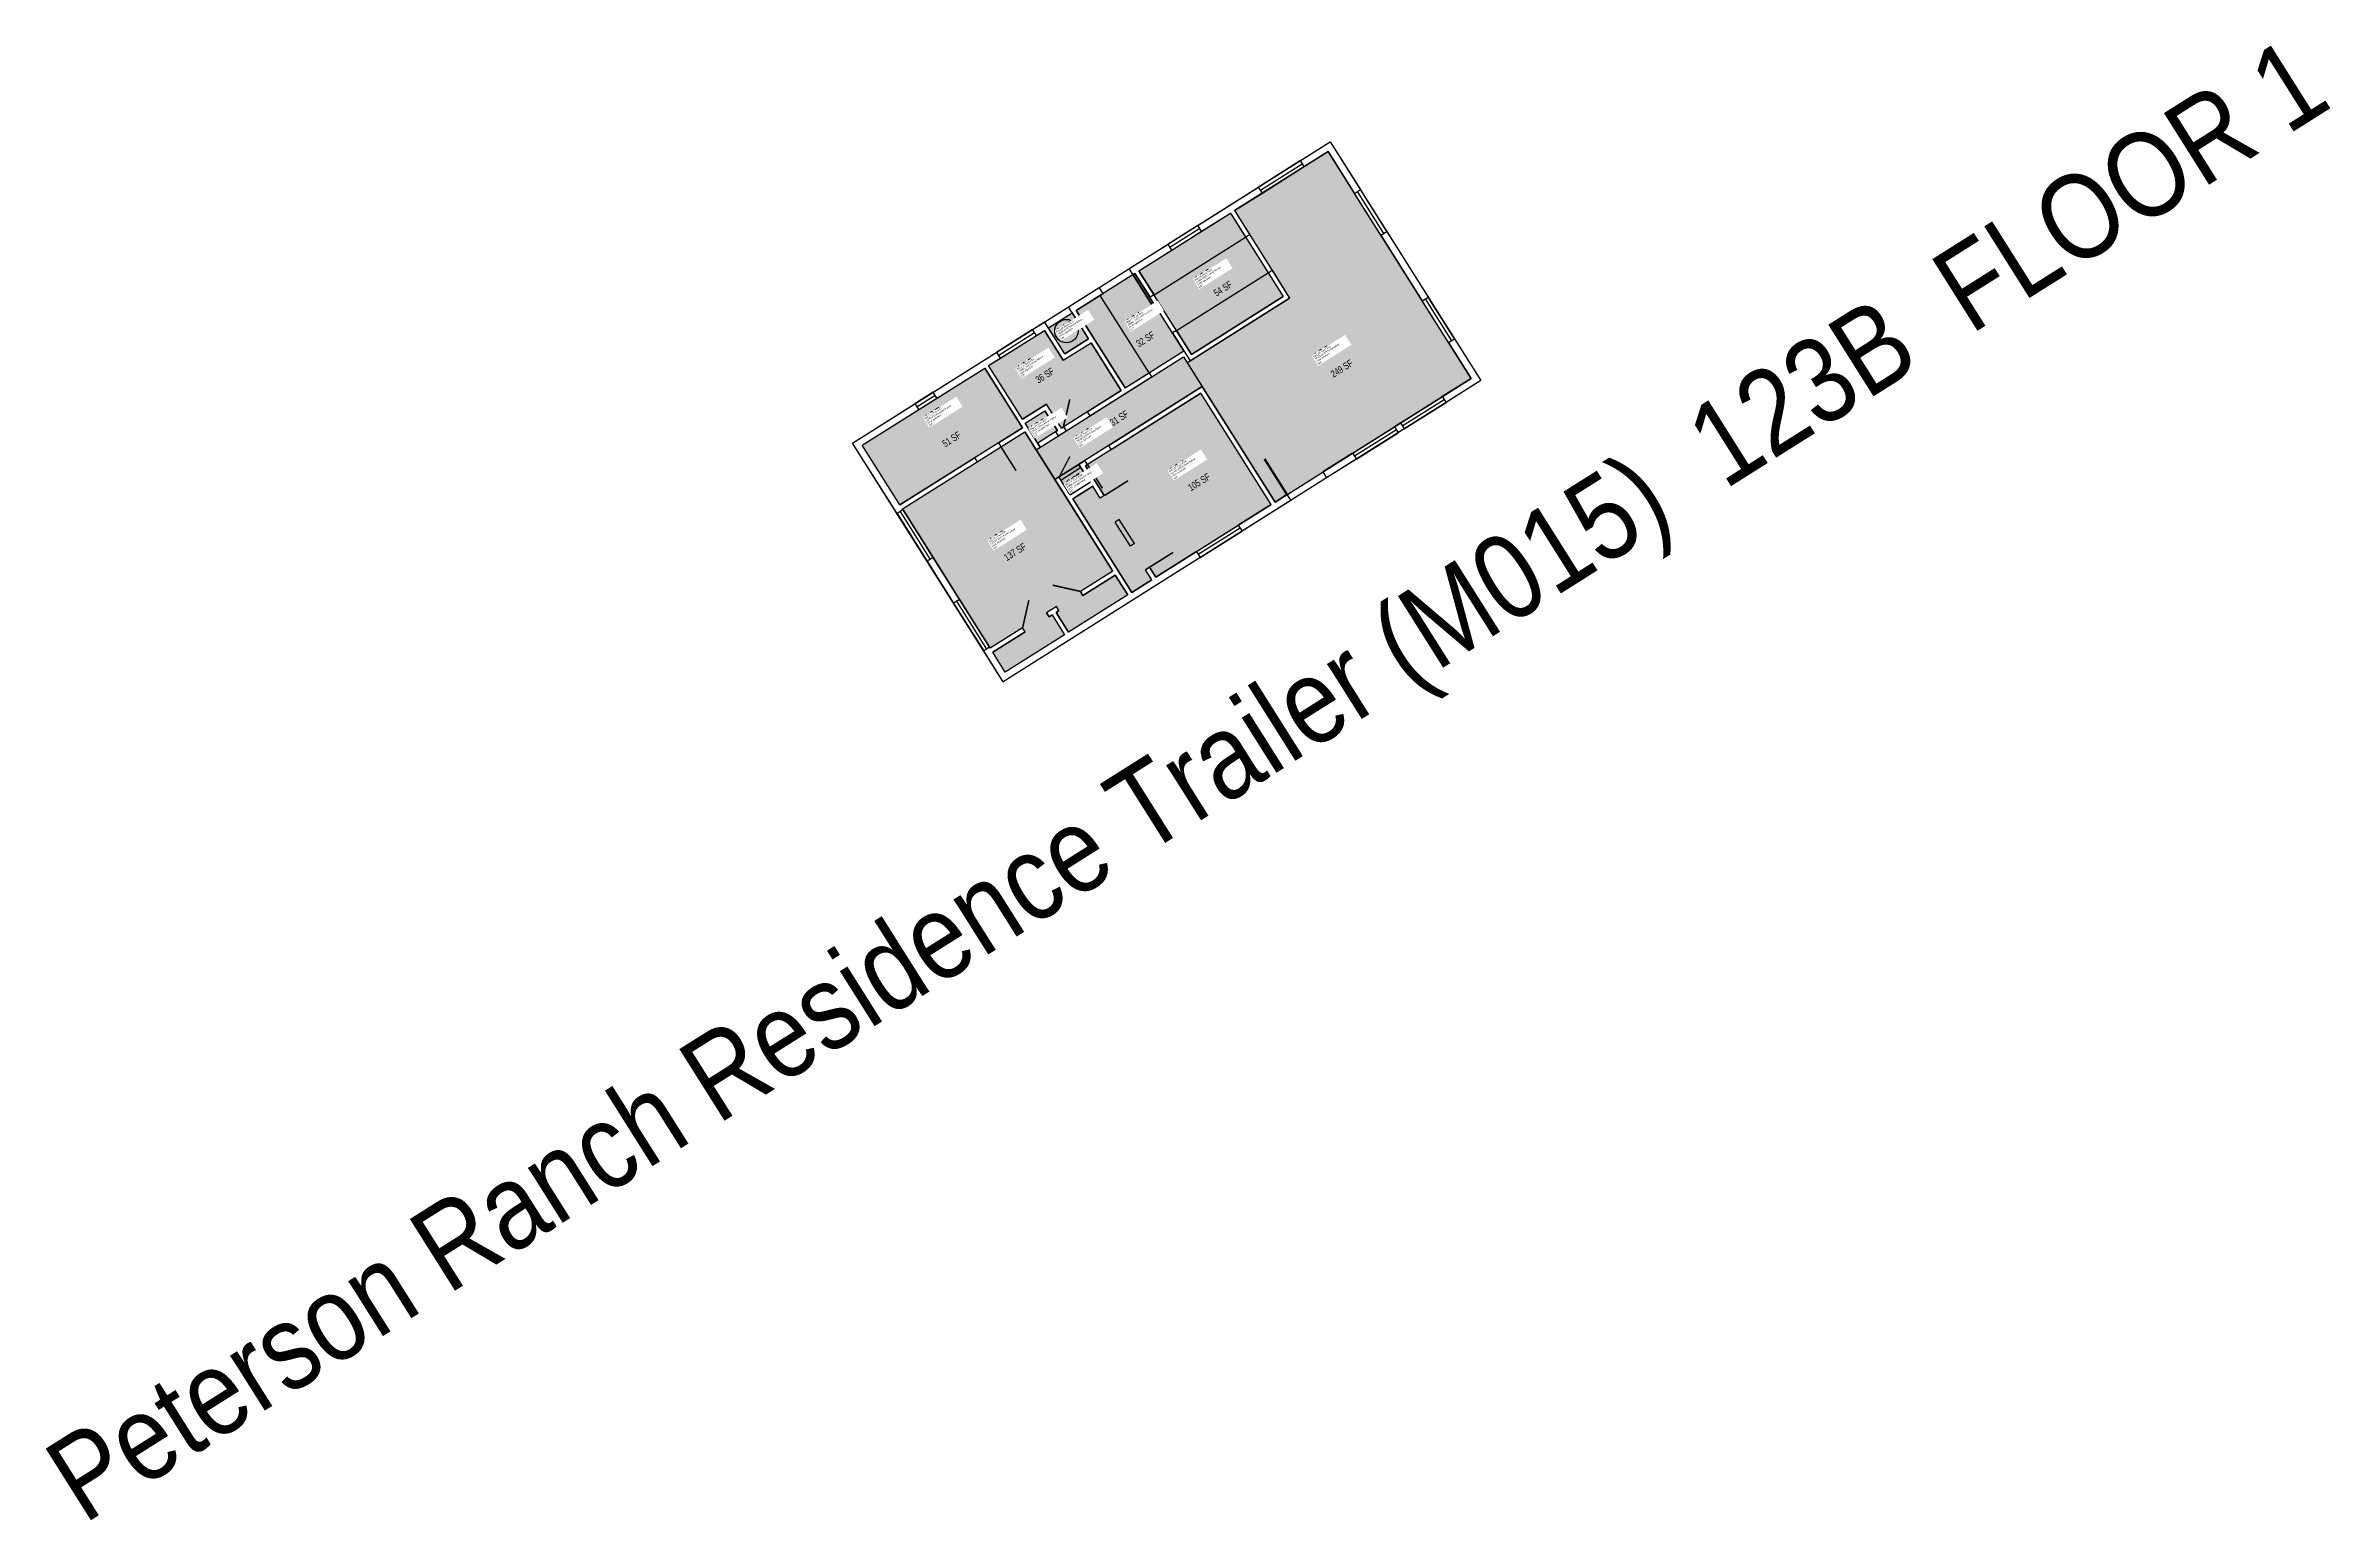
# Model space of a CAD drawing. Header units: inches. Extents: x 69250177 to 69252118, y 27732207 to 27733461.
import ezdxf
from ezdxf.enums import TextEntityAlignment as Align

# ---------------------------------------------------------------- set-up
doc = ezdxf.new("R2010")
doc.units = ezdxf.units.IN
doc.header["$LTSCALE"] = 10
doc.header["$MEASUREMENT"] = 0
for name, color, linetype in [('A-DOOR', 2, 'CONTINUOUS'), ('A-FLOR', 3, 'CONTINUOUS'), ('A-GLAZ', 1, 'CONTINUOUS'), ('A-IDEN-RNUM', 7, 'CONTINUOUS'), ('A-IDEN-SNUM', 4, 'CONTINUOUS'), ('A-IDEN-VNUM', 4, 'CONTINUOUS'), ('A-TTLB', 4, 'CONTINUOUS'), ('A-WALL', 5, 'CONTINUOUS'), ('AREA-ASSIGN', 7, 'CONTINUOUS'), ('AREA-GROSS', 1, 'CONTINUOUS'), ('AREA-TEXT', 3, 'CONTINUOUS'), ('Rooms-Category-Color', 7, 'CONTINUOUS'), ('Rooms-College-Color', 7, 'CONTINUOUS'), ('Rooms-Department-Color', 7, 'CONTINUOUS'), ('Rooms-Division-Color', 7, 'CONTINUOUS'), ('Rooms-Information', 7, 'CONTINUOUS')]:
    doc.layers.add(name, color=color, linetype=linetype)
doc.styles.add('CP_AREA', font='arial.ttf', dxfattribs={"height": 15})
doc.styles.add('CP_TITLE', font='arial.ttf', dxfattribs={"width": 0.85, "height": 0.125})
doc.styles.add('ID', font='ARIALN.TTF', dxfattribs={"width": 0.85, "height": 0.25})

msp = doc.modelspace()

# ---------------------------------------------------------------- hatches: boundary and pattern name
at = {"layer": 'Rooms-Category-Color', "true_color": 0x728ef3}
for points in [[(69251233.9, 27733246), (69251146.8, 27733191.1), (69251221.5, 27733072.7), (69251388.1, 27733177.7), (69251266.5, 27733370.6), (69251187, 27733320.5)], [(69251228.4, 27733247.3), (69251150.6, 27733198.2), (69251105.8, 27733269.3), (69251183.6, 27733318.3)], [(69251094.1, 27733169.7), (69251144, 27733201.1), (69251102.4, 27733267.1), (69251052.5, 27733235.6)], [(69251063, 27733211.5), (69251042.7, 27733198.7), (69251028.8, 27733220.7), (69251049.1, 27733233.5)], [(69251090.7, 27733167.5), (69251040, 27733135.5), (69251027.2, 27733155.8), (69251006.8, 27733143), (69250978, 27733188.7), (69251025.4, 27733218.6), (69251041.4, 27733193.2), (69251065.1, 27733208.1)], [(69251159.6, 27733170.8), (69251034.4, 27733091.8), (69251018.4, 27733117.2), (69251143.6, 27733196.2)], [(69250870.6, 27733121), (69250974.7, 27733186.6), (69251006.7, 27733135.8), (69250902.6, 27733070.2)], [(69251158.3, 27733165.3), (69251060.3, 27733103.4), (69251076.3, 27733078.1), (69251072.9, 27733075.9), (69251066.5, 27733086.1), (69251049.5, 27733075.4), (69251099.7, 27732995.9), (69251116.7, 27733006.6), (69251111.3, 27733015), (69251114.7, 27733017.2), (69251120.1, 27733008.7), (69251218.1, 27733070.5)], [(69251009, 27733139.6), (69251025.9, 27733150.3), (69251036.6, 27733133.4), (69251019.7, 27733122.7)], [(69251008.8, 27733132.4), (69251083.5, 27733014), (69251056, 27732996.7), (69251058.1, 27732993.3), (69251085.6, 27733010.6), (69251096.3, 27732993.7), (69251046, 27732962), (69251035.3, 27732978.9), (69251037.8, 27732980.5), (69251035.7, 27732983.9), (69251027.2, 27732978.5), (69251029.4, 27732975.2), (69251031.9, 27732976.8), (69251042.6, 27732959.8), (69250992.2, 27732928.1), (69250981.6, 27732945), (69251009.1, 27732962.4), (69251006.9, 27732965.7), (69250979.4, 27732948.4), (69250904.8, 27733066.8)], [(69251037.8, 27733094), (69251054.8, 27733104.7), (69251064.4, 27733089.5), (69251047.4, 27733078.7)]]:
    msp.add_hatch(color=171, dxfattribs=at).paths.add_polyline_path(points)
at = {"layer": 'Rooms-College-Color', "true_color": 0xadadad}
for points in [[(69251233.9, 27733246), (69251146.8, 27733191.1), (69251221.5, 27733072.7), (69251388.1, 27733177.7), (69251266.5, 27733370.6), (69251187, 27733320.5)], [(69251228.4, 27733247.3), (69251150.6, 27733198.2), (69251105.8, 27733269.3), (69251183.6, 27733318.3)], [(69251094.1, 27733169.7), (69251144, 27733201.1), (69251102.4, 27733267.1), (69251052.5, 27733235.6)], [(69251063, 27733211.5), (69251042.7, 27733198.7), (69251028.8, 27733220.7), (69251049.1, 27733233.5)], [(69251090.7, 27733167.5), (69251040, 27733135.5), (69251027.2, 27733155.8), (69251006.8, 27733143), (69250978, 27733188.7), (69251025.4, 27733218.6), (69251041.4, 27733193.2), (69251065.1, 27733208.1)], [(69251159.6, 27733170.8), (69251034.4, 27733091.8), (69251018.4, 27733117.2), (69251143.6, 27733196.2)], [(69250870.6, 27733121), (69250974.7, 27733186.6), (69251006.7, 27733135.8), (69250902.6, 27733070.2)], [(69251158.3, 27733165.3), (69251060.3, 27733103.4), (69251076.3, 27733078.1), (69251072.9, 27733075.9), (69251066.5, 27733086.1), (69251049.5, 27733075.4), (69251099.7, 27732995.9), (69251116.7, 27733006.6), (69251111.3, 27733015), (69251114.7, 27733017.2), (69251120.1, 27733008.7), (69251218.1, 27733070.5)], [(69251009, 27733139.6), (69251025.9, 27733150.3), (69251036.6, 27733133.4), (69251019.7, 27733122.7)], [(69251008.8, 27733132.4), (69251083.5, 27733014), (69251056, 27732996.7), (69251058.1, 27732993.3), (69251085.6, 27733010.6), (69251096.3, 27732993.7), (69251046, 27732962), (69251035.3, 27732978.9), (69251037.8, 27732980.5), (69251035.7, 27732983.9), (69251027.2, 27732978.5), (69251029.4, 27732975.2), (69251031.9, 27732976.8), (69251042.6, 27732959.8), (69250992.2, 27732928.1), (69250981.6, 27732945), (69251009.1, 27732962.4), (69251006.9, 27732965.7), (69250979.4, 27732948.4), (69250904.8, 27733066.8)], [(69251037.8, 27733094), (69251054.8, 27733104.7), (69251064.4, 27733089.5), (69251047.4, 27733078.7)]]:
    msp.add_hatch(color=253, dxfattribs=at).paths.add_polyline_path(points)
at = {"layer": 'Rooms-Department-Color', "true_color": 0xe3c5e1}
for points in [[(69251233.9, 27733246), (69251146.8, 27733191.1), (69251221.5, 27733072.7), (69251388.1, 27733177.7), (69251266.5, 27733370.6), (69251187, 27733320.5)], [(69251228.4, 27733247.3), (69251150.6, 27733198.2), (69251105.8, 27733269.3), (69251183.6, 27733318.3)], [(69251094.1, 27733169.7), (69251144, 27733201.1), (69251102.4, 27733267.1), (69251052.5, 27733235.6)], [(69251063, 27733211.5), (69251042.7, 27733198.7), (69251028.8, 27733220.7), (69251049.1, 27733233.5)], [(69251090.7, 27733167.5), (69251040, 27733135.5), (69251027.2, 27733155.8), (69251006.8, 27733143), (69250978, 27733188.7), (69251025.4, 27733218.6), (69251041.4, 27733193.2), (69251065.1, 27733208.1)], [(69251159.6, 27733170.8), (69251034.4, 27733091.8), (69251018.4, 27733117.2), (69251143.6, 27733196.2)], [(69250870.6, 27733121), (69250974.7, 27733186.6), (69251006.7, 27733135.8), (69250902.6, 27733070.2)], [(69251158.3, 27733165.3), (69251060.3, 27733103.4), (69251076.3, 27733078.1), (69251072.9, 27733075.9), (69251066.5, 27733086.1), (69251049.5, 27733075.4), (69251099.7, 27732995.9), (69251116.7, 27733006.6), (69251111.3, 27733015), (69251114.7, 27733017.2), (69251120.1, 27733008.7), (69251218.1, 27733070.5)], [(69251009, 27733139.6), (69251025.9, 27733150.3), (69251036.6, 27733133.4), (69251019.7, 27733122.7)], [(69251008.8, 27733132.4), (69251083.5, 27733014), (69251056, 27732996.7), (69251058.1, 27732993.3), (69251085.6, 27733010.6), (69251096.3, 27732993.7), (69251046, 27732962), (69251035.3, 27732978.9), (69251037.8, 27732980.5), (69251035.7, 27732983.9), (69251027.2, 27732978.5), (69251029.4, 27732975.2), (69251031.9, 27732976.8), (69251042.6, 27732959.8), (69250992.2, 27732928.1), (69250981.6, 27732945), (69251009.1, 27732962.4), (69251006.9, 27732965.7), (69250979.4, 27732948.4), (69250904.8, 27733066.8)], [(69251037.8, 27733094), (69251054.8, 27733104.7), (69251064.4, 27733089.5), (69251047.4, 27733078.7)]]:
    msp.add_hatch(color=254, dxfattribs=at).paths.add_polyline_path(points)
at = {"layer": 'Rooms-Division-Color', "true_color": 0xe3c5e1}
for points in [[(69251233.9, 27733246), (69251146.8, 27733191.1), (69251221.5, 27733072.7), (69251388.1, 27733177.7), (69251266.5, 27733370.6), (69251187, 27733320.5)], [(69251228.4, 27733247.3), (69251150.6, 27733198.2), (69251105.8, 27733269.3), (69251183.6, 27733318.3)], [(69251094.1, 27733169.7), (69251144, 27733201.1), (69251102.4, 27733267.1), (69251052.5, 27733235.6)], [(69251063, 27733211.5), (69251042.7, 27733198.7), (69251028.8, 27733220.7), (69251049.1, 27733233.5)], [(69251090.7, 27733167.5), (69251040, 27733135.5), (69251027.2, 27733155.8), (69251006.8, 27733143), (69250978, 27733188.7), (69251025.4, 27733218.6), (69251041.4, 27733193.2), (69251065.1, 27733208.1)], [(69251159.6, 27733170.8), (69251034.4, 27733091.8), (69251018.4, 27733117.2), (69251143.6, 27733196.2)], [(69250870.6, 27733121), (69250974.7, 27733186.6), (69251006.7, 27733135.8), (69250902.6, 27733070.2)], [(69251158.3, 27733165.3), (69251060.3, 27733103.4), (69251076.3, 27733078.1), (69251072.9, 27733075.9), (69251066.5, 27733086.1), (69251049.5, 27733075.4), (69251099.7, 27732995.9), (69251116.7, 27733006.6), (69251111.3, 27733015), (69251114.7, 27733017.2), (69251120.1, 27733008.7), (69251218.1, 27733070.5)], [(69251009, 27733139.6), (69251025.9, 27733150.3), (69251036.6, 27733133.4), (69251019.7, 27733122.7)], [(69251008.8, 27733132.4), (69251083.5, 27733014), (69251056, 27732996.7), (69251058.1, 27732993.3), (69251085.6, 27733010.6), (69251096.3, 27732993.7), (69251046, 27732962), (69251035.3, 27732978.9), (69251037.8, 27732980.5), (69251035.7, 27732983.9), (69251027.2, 27732978.5), (69251029.4, 27732975.2), (69251031.9, 27732976.8), (69251042.6, 27732959.8), (69250992.2, 27732928.1), (69250981.6, 27732945), (69251009.1, 27732962.4), (69251006.9, 27732965.7), (69250979.4, 27732948.4), (69250904.8, 27733066.8)], [(69251037.8, 27733094), (69251054.8, 27733104.7), (69251064.4, 27733089.5), (69251047.4, 27733078.7)]]:
    msp.add_hatch(color=254, dxfattribs=at).paths.add_polyline_path(points)

# ---------------------------------------------------------------- linework, layer by layer
at = {"layer": 'A-DOOR'}
for points in [[(69251100.7, 27733266.1, 1.66, 1.66, 0), (69251116.7, 27733240.7, 0, 0, -0.414214), (69251075.4, 27733250.1, 0, 0, 0.002933)], [(69251041.6, 27733136.6, 1.34, 1.34, 0), (69251047, 27733160, 0, 0, -0.220658), (69251063, 27733147.7, 0, 0, -0.220658)], [(69250988.5, 27733119.6, 1.33, 1.33, 0), (69251001.3, 27733099.4, 0, 0, -0.414214), (69250968.3, 27733106.9, 0, 0, 0.002933)], [(69251062, 27733104.5, 1.33, 1.33, 0), (69251074.8, 27733084.3, 0, 0, 0.414214), (69251082.2, 27733117.3, 0, 0, -0.002933)], [(69251037.9, 27733093.9, 1.1, 1.1, 0), (69251047.1, 27733111.5, 0, 0, -0.166083), (69251054.8, 27733104.7, 0, 0, 0.002933)], [(69251231.6, 27733079.1, 1.99, 1.99, 0), (69251212.5, 27733109.4, 0, 0, -0.414214), (69251261.9, 27733098.2, 0, 0, 0.002933)], [(69251076.3, 27733078.1, 1.33, 1.33, 0), (69251096.5, 27733090.8, 0, 0, -0.414214), (69251089.1, 27733057.9, 0, 0, 0.002933)], [(69251114.7, 27733017.2, 1.33, 1.33, 0), (69251134.9, 27733029.9, 0, 0, 0.414214), (69251102, 27733037.4, 0, 0, -0.002933)], [(69251056, 27732996.7, 1.34, 1.34, 0), (69251032.5, 27733002, 0, 0, 0.220658), (69251036.8, 27732982.2, 0, 0, 0.220658)], [(69251006.9, 27732965.7, 1.34, 1.34, 0), (69251012.2, 27732989.2, 0, 0, -0.220658), (69251028.3, 27732976.8, 0, 0, -0.220658)]]:
    msp.add_lwpolyline(points, format="xyseb", dxfattribs=at)
at = {"layer": 'A-FLOR'}
for p, q in [((69251118.6, 27733248.9), (69251196.4, 27733298)), ((69251137.8, 27733218.5), (69251215.6, 27733267.6)), ((69251114.4, 27733182.5), (69251072.8, 27733248.4)), ((69251039.4, 27733091.4), (69251056.4, 27733102.2))]:
    msp.add_line(p, q, dxfattribs=at)
msp.add_circle((69251044.1, 27733218), 9.93, dxfattribs=at)
at = {"layer": 'A-GLAZ'}
for p, q in [((69251243, 27733362.9), (69251207.5, 27733340.5)), ((69251209.1, 27733337.9), (69251244.6, 27733360.3)), ((69251210.7, 27733335.4), (69251246.2, 27733357.8)), ((69251311.3, 27733299.5), (69251288.9, 27733335.1)), ((69251291.4, 27733336.7), (69251313.8, 27733301.1)), ((69251316.4, 27733302.7), (69251294, 27733338.3)), ((69251155.9, 27733307.9), (69251130.5, 27733291.9)), ((69251132.1, 27733289.4), (69251157.5, 27733305.4)), ((69251133.7, 27733286.9), (69251159.1, 27733302.9)), ((69251368.9, 27733208.2), (69251346.5, 27733243.7)), ((69251349, 27733245.3), (69251371.4, 27733209.8)), ((69251374, 27733211.4), (69251351.6, 27733246.9)), ((69251015.4, 27733219.4), (69250985, 27733200.2)), ((69250986.6, 27733197.6), (69251017, 27733216.8)), ((69250988.2, 27733195.1), (69251018.6, 27733214.3)), ((69250930.9, 27733166), (69250915.6, 27733156.4)), ((69250917.2, 27733153.9), (69250932.5, 27733163.5)), ((69250918.8, 27733151.4), (69250934.1, 27733161)), ((69251328, 27733139.9), (69251363.6, 27733162.3)), ((69251365.2, 27733159.7), (69251329.6, 27733137.3)), ((69251331.2, 27733134.8), (69251366.8, 27733157.2)), ((69251287.4, 27733114.3), (69251325.5, 27733138.3)), ((69251324.6, 27733134.1), (69251289, 27733111.7)), ((69251290.6, 27733109.2), (69251326.2, 27733131.6)), ((69250900.2, 27733062.9), (69250925.8, 27733022.3)), ((69250902.7, 27733064.5), (69250928.3, 27733023.9)), ((69250904.8, 27733066.8), (69250930.8, 27733025.5)), ((69251154.6, 27733030.5), (69251190.2, 27733052.9)), ((69251191.8, 27733050.4), (69251156.2, 27733028)), ((69251157.8, 27733025.4), (69251193.4, 27733047.8)), ((69250948.2, 27732986.7), (69250973.8, 27732946.1)), ((69250950.7, 27732988.3), (69250976.3, 27732947.7)), ((69250953.2, 27732989.9), (69250978.8, 27732949.3))]:
    msp.add_line(p, q, dxfattribs=at)
at = {"layer": 'A-WALL'}
for p, q in [((69251243, 27733362.9), (69251268.4, 27733378.9)), ((69251246.2, 27733357.8), (69251266.5, 27733370.6)), ((69251266.5, 27733370.6), (69251288.9, 27733335.1)), ((69251268.4, 27733378.9), (69251294, 27733338.3)), ((69251246.2, 27733357.8), (69251243, 27733362.9)), ((69251155.9, 27733307.9), (69251207.5, 27733340.5)), ((69251187, 27733320.5), (69251210.7, 27733335.4)), ((69251210.7, 27733335.4), (69251207.5, 27733340.5)), ((69251288.9, 27733335.1), (69251294, 27733338.3)), ((69251159.1, 27733302.9), (69251183.6, 27733318.3)), ((69251183.6, 27733318.3), (69251196.4, 27733298)), ((69251187, 27733320.5), (69251199.8, 27733300.2)), ((69251097.5, 27733271.1), (69251130.5, 27733291.9)), ((69251133.7, 27733286.9), (69251130.5, 27733291.9)), ((69251159.1, 27733302.9), (69251155.9, 27733307.9)), ((69251196.4, 27733298), (69251199.8, 27733300.2)), ((69251311.3, 27733299.5), (69251316.4, 27733302.7)), ((69251311.3, 27733299.5), (69251346.5, 27733243.7)), ((69251316.4, 27733302.7), (69251351.6, 27733246.9)), ((69251105.8, 27733269.3), (69251133.7, 27733286.9)), ((69251045.9, 27733238.6), (69251072.1, 27733255.1)), ((69251075.3, 27733250), (69251072.1, 27733255.1)), ((69251100.7, 27733266.1), (69251097.5, 27733271.1)), ((69251100.7, 27733266.1), (69251102.4, 27733267.1)), ((69251102.4, 27733267.1), (69251115.2, 27733246.8)), ((69251105.8, 27733269.3), (69251118.6, 27733248.9)), ((69251215.6, 27733267.6), (69251219, 27733269.7)), ((69251215.6, 27733267.6), (69251228.4, 27733247.3)), ((69251219, 27733269.7), (69251233.9, 27733246)), ((69251063, 27733211.5), (69251045.9, 27733238.6)), ((69251052.5, 27733235.6), (69251075.3, 27733250)), ((69251094.1, 27733169.7), (69251052.5, 27733235.6)), ((69251118.6, 27733248.9), (69251115.2, 27733246.8)), ((69251149.3, 27733192.7), (69251233.9, 27733246)), ((69251150.6, 27733198.2), (69251228.4, 27733247.3)), ((69251346.5, 27733243.7), (69251351.6, 27733246.9)), ((69251015.4, 27733219.4), (69251025.6, 27733225.8)), ((69251018.6, 27733214.3), (69251015.4, 27733219.4)), ((69251018.6, 27733214.3), (69251025.4, 27733218.6)), ((69251041.4, 27733193.2), (69251025.4, 27733218.6)), ((69251042.7, 27733198.7), (69251025.6, 27733225.8)), ((69251137.8, 27733218.5), (69251134.4, 27733216.4)), ((69251134.4, 27733216.4), (69251149.3, 27733192.7)), ((69251137.8, 27733218.5), (69251150.6, 27733198.2)), ((69250930.9, 27733166), (69250985, 27733200.2)), ((69250978, 27733188.7), (69250988.2, 27733195.1)), ((69250988.2, 27733195.1), (69250985, 27733200.2)), ((69251041.4, 27733193.2), (69251065.1, 27733208.1)), ((69251042.7, 27733198.7), (69251063, 27733211.5)), ((69251090.7, 27733167.5), (69251065.1, 27733208.1)), ((69251368.9, 27733208.2), (69251374, 27733211.4)), ((69251368.9, 27733208.2), (69251388.1, 27733177.7)), ((69251374, 27733211.4), (69251396.4, 27733175.9)), ((69250934.1, 27733161), (69250974.7, 27733186.6)), ((69251006.7, 27733135.8), (69250974.7, 27733186.6)), ((69251006.8, 27733143), (69250978, 27733188.7)), ((69251064.1, 27733146), (69251116.5, 27733179.1)), ((69251094.1, 27733169.7), (69251114.4, 27733182.5)), ((69251114.4, 27733182.5), (69251116.5, 27733179.1)), ((69251388.1, 27733177.7), (69251363.6, 27733162.3)), ((69251396.4, 27733175.9), (69251366.8, 27733157.2)), ((69250862.3, 27733122.8), (69250915.6, 27733156.4)), ((69250918.8, 27733151.4), (69250915.6, 27733156.4)), ((69250934.1, 27733161), (69250930.9, 27733166)), ((69251006.8, 27733143), (69251027.2, 27733155.8)), ((69251040, 27733135.5), (69251027.2, 27733155.8)), ((69251061.9, 27733149.4), (69251090.7, 27733167.5)), ((69251080.2, 27733120.7), (69251159.6, 27733170.8)), ((69251082.3, 27733117.3), (69251158.3, 27733165.3)), ((69251218.1, 27733070.5), (69251158.3, 27733165.3)), ((69251221.5, 27733072.7), (69251159.6, 27733170.8)), ((69251363.6, 27733162.3), (69251366.8, 27733157.2)), ((69250870.6, 27733121), (69250918.8, 27733151.4)), ((69251009, 27733139.6), (69251025.9, 27733150.3)), ((69251021.8, 27733119.3), (69251009, 27733139.6)), ((69251036.6, 27733133.4), (69251025.9, 27733150.3)), ((69251040, 27733135.5), (69251041.6, 27733136.6)), ((69251041.6, 27733136.6), (69251043.8, 27733133.2)), ((69251061.9, 27733149.4), (69251064.1, 27733146)), ((69251328, 27733139.9), (69251323, 27733136.7)), ((69251323, 27733136.7), (69251326.2, 27733131.6)), ((69251328, 27733139.9), (69251331.2, 27733134.8)), ((69250900.2, 27733062.9), (69250862.3, 27733122.8)), ((69250902.6, 27733070.2), (69250870.6, 27733121)), ((69250986.4, 27733123), (69251006.7, 27733135.8)), ((69250986.4, 27733123), (69250988.5, 27733119.6)), ((69250988.5, 27733119.6), (69251008.8, 27733132.4)), ((69251018.4, 27733117.2), (69251008.8, 27733132.4)), ((69251018.4, 27733117.2), (69251021.8, 27733119.3)), ((69251019.7, 27733122.7), (69251021.8, 27733119.3)), ((69251034.9, 27733132.3), (69251036.6, 27733133.4)), ((69251034.9, 27733132.3), (69251037, 27733128.9)), ((69251037, 27733128.9), (69251043.8, 27733133.2)), ((69251082.3, 27733117.3), (69251080.2, 27733120.7)), ((69251331.2, 27733134.8), (69251326.2, 27733131.6)), ((69250902.6, 27733070.2), (69250966.1, 27733110.2)), ((69250904.8, 27733066.8), (69250968.2, 27733106.8)), ((69250966.1, 27733110.2), (69250968.2, 27733106.8)), ((69251054.8, 27733104.7), (69251059.9, 27733107.9)), ((69251064.4, 27733089.5), (69251054.8, 27733104.7)), ((69251062, 27733104.5), (69251059.9, 27733107.9)), ((69251060.3, 27733103.4), (69251062, 27733104.5)), ((69251076.3, 27733078.1), (69251060.3, 27733103.4)), ((69251287.4, 27733114.3), (69251262.1, 27733098.3)), ((69251262.1, 27733098.3), (69251265.3, 27733093.2)), ((69251290.6, 27733109.2), (69251265.3, 27733093.2)), ((69251287.4, 27733114.3), (69251290.6, 27733109.2)), ((69251034.4, 27733091.8), (69251037.8, 27733094)), ((69251083.5, 27733014), (69251034.4, 27733091.8)), ((69251047.4, 27733078.7), (69251037.8, 27733094)), ((69251047.4, 27733078.7), (69251064.4, 27733089.5)), ((69251049.5, 27733075.4), (69251066.5, 27733086.1)), ((69251072.9, 27733075.9), (69251066.5, 27733086.1)), ((69251076.3, 27733078.1), (69251072.9, 27733075.9)), ((69251231.6, 27733079.1), (69251221.5, 27733072.7)), ((69251231.6, 27733079.1), (69251234.8, 27733074)), ((69250905.2, 27733066.1), (69250900.2, 27733062.9)), ((69250905.2, 27733066.1), (69250904.8, 27733066.8)), ((69251099.7, 27732995.9), (69251049.5, 27733075.4)), ((69251218.1, 27733070.5), (69251190.2, 27733052.9)), ((69251234.8, 27733074), (69251193.4, 27733047.8)), ((69251089.1, 27733057.8), (69251085.7, 27733055.6)), ((69251098.5, 27733035.3), (69251085.7, 27733055.6)), ((69251101.9, 27733037.5), (69251089.1, 27733057.8)), ((69251190.2, 27733052.9), (69251193.4, 27733047.8)), ((69250930.8, 27733025.5), (69250925.8, 27733022.3)), ((69250925.8, 27733022.3), (69250948.2, 27732986.7)), ((69250930.8, 27733025.5), (69250953.2, 27732989.9)), ((69251157.8, 27733025.4), (69250990.4, 27732919.8)), ((69251101.9, 27733037.5), (69251098.5, 27733035.3)), ((69251154.6, 27733030.5), (69251120.1, 27733008.7)), ((69251154.6, 27733030.5), (69251157.8, 27733025.4)), ((69251083.5, 27733014), (69251056, 27732996.7)), ((69251085.6, 27733010.6), (69251058.1, 27732993.3)), ((69251096.3, 27732993.7), (69251085.6, 27733010.6)), ((69251116.7, 27733006.6), (69251099.7, 27732995.9)), ((69251114.7, 27733017.2), (69251111.3, 27733015)), ((69251116.7, 27733006.6), (69251111.3, 27733015)), ((69251120.1, 27733008.7), (69251114.7, 27733017.2)), ((69250953.2, 27732989.9), (69250948.2, 27732986.7)), ((69251035.7, 27732983.9), (69251027.2, 27732978.5)), ((69251037.8, 27732980.5), (69251035.7, 27732983.9)), ((69251096.3, 27732993.7), (69251046, 27732962)), ((69251058.1, 27732993.3), (69251056, 27732996.7)), ((69251006.9, 27732965.7), (69250979.4, 27732948.4)), ((69251009.1, 27732962.4), (69250981.6, 27732945)), ((69251009.1, 27732962.4), (69251006.9, 27732965.7)), ((69251029.4, 27732975.2), (69251027.2, 27732978.5)), ((69251031.9, 27732976.8), (69251029.4, 27732975.2)), ((69251031.9, 27732976.8), (69251042.6, 27732959.8)), ((69251037.8, 27732980.5), (69251035.3, 27732978.9)), ((69251035.3, 27732978.9), (69251046, 27732962)), ((69250978.8, 27732949.3), (69250973.8, 27732946.1)), ((69250990.4, 27732919.8), (69250973.8, 27732946.1)), ((69250979.4, 27732948.4), (69250978.8, 27732949.3)), ((69250992.2, 27732928.1), (69250981.6, 27732945)), ((69251042.6, 27732959.8), (69250992.2, 27732928.1)), ((69250990.4, 27732919.8), (69250991.2, 27732920.4)), ((69250990.4, 27732919.8), (69250991.2, 27732920.4))]:
    msp.add_line(p, q, dxfattribs=at)
at = {"layer": 'AREA-ASSIGN'}
for points in [[(69251233.9, 27733246), (69251146.8, 27733191.1), (69251221.5, 27733072.7), (69251388.1, 27733177.7), (69251266.5, 27733370.6), (69251187, 27733320.5)], [(69251228.4, 27733247.3), (69251150.6, 27733198.2), (69251105.8, 27733269.3), (69251183.6, 27733318.3)], [(69251094.1, 27733169.7), (69251144, 27733201.1), (69251102.4, 27733267.1), (69251052.5, 27733235.6)], [(69251063, 27733211.5), (69251042.7, 27733198.7), (69251028.8, 27733220.7), (69251049.1, 27733233.5)], [(69251090.7, 27733167.5), (69251040, 27733135.5), (69251027.2, 27733155.8), (69251006.8, 27733143), (69250978, 27733188.7), (69251025.4, 27733218.6), (69251041.4, 27733193.2), (69251065.1, 27733208.1)], [(69251159.6, 27733170.8), (69251034.4, 27733091.8), (69251018.4, 27733117.2), (69251143.6, 27733196.2)], [(69250870.6, 27733121), (69250974.7, 27733186.6), (69251006.7, 27733135.8), (69250902.6, 27733070.2)], [(69251158.3, 27733165.3), (69251060.3, 27733103.4), (69251076.3, 27733078.1), (69251072.9, 27733075.9), (69251066.5, 27733086.1), (69251049.5, 27733075.4), (69251099.7, 27732995.9), (69251116.7, 27733006.6), (69251111.3, 27733015), (69251114.7, 27733017.2), (69251120.1, 27733008.7), (69251218.1, 27733070.5)], [(69251009, 27733139.6), (69251025.9, 27733150.3), (69251036.6, 27733133.4), (69251019.7, 27733122.7)], [(69251008.8, 27733132.4), (69251083.5, 27733014), (69251056, 27732996.7), (69251058.1, 27732993.3), (69251085.6, 27733010.6), (69251096.3, 27732993.7), (69251046, 27732962), (69251035.3, 27732978.9), (69251037.8, 27732980.5), (69251035.7, 27732983.9), (69251027.2, 27732978.5), (69251029.4, 27732975.2), (69251031.9, 27732976.8), (69251042.6, 27732959.8), (69250992.2, 27732928.1), (69250981.6, 27732945), (69251009.1, 27732962.4), (69251006.9, 27732965.7), (69250979.4, 27732948.4), (69250904.8, 27733066.8)], [(69251037.8, 27733094), (69251054.8, 27733104.7), (69251064.4, 27733089.5), (69251047.4, 27733078.7)]]:
    msp.add_lwpolyline(points, close=True, dxfattribs=at)
at = {"layer": 'AREA-GROSS'}
msp.add_lwpolyline([(69250862.3, 27733122.8), (69251268.4, 27733378.9), (69251396.4, 27733175.9), (69250990.4, 27732919.8)], close=True, dxfattribs=at)

# ---------------------------------------------------------------- texts
at = {"layer": 'A-IDEN-RNUM', "style": 'ID', "width": 0.85}
for s, p in [('0102-00', (69251160.9, 27733262.6)), ('0111-00', (69251043.2, 27733218)), ('0101-00', (69251103.4, 27733226.5)), ('0103-00', (69251262.3, 27733197.3)), ('0108-00', (69251010.8, 27733186.4)), ('0107-00', (69250931.9, 27733144.8)), ('0109-00', (69251021.1, 27733135.8)), ('0110-00', (69251059.2, 27733126.8)), ('0104-00', (69251139.9, 27733099.7)), ('0105-00', (69251051, 27733088.2)), ('0106-00', (69250986.4, 27733040.1))]:
    msp.add_text(s, height=1, rotation=32.2359, dxfattribs=at).set_placement(p)
at = {"layer": 'A-IDEN-SNUM', "style": 'ID', "width": 0.85}
for s, p in [('1230B10200', (69251160.9, 27733262.6)), ('1230B11100', (69251043.2, 27733218)), ('1230B10100', (69251103.4, 27733226.5)), ('1230B10300', (69251262.3, 27733197.3)), ('1230B10800', (69251010.8, 27733186.4)), ('1230B10700', (69250931.3, 27733145.1)), ('1230B10900', (69251021.1, 27733135.8)), ('1230B11000', (69251059.2, 27733126.8)), ('1230B10400', (69251139.9, 27733099.7)), ('1230B10500', (69251051, 27733088.2)), ('1230B10600', (69250986.4, 27733040.1))]:
    msp.add_text(s, height=1, rotation=32.2359, dxfattribs=at).set_placement(p)
at = {"layer": 'A-IDEN-VNUM', "style": 'ID', "width": 0.85}
for s, p in [('102', (69251157.3, 27733254.6)), ('101', (69251099.1, 27733218.5)), ('111', (69251039.8, 27733210.7)), ('108', (69251006.2, 27733178.7)), ('103', (69251258.3, 27733189.5)), ('107', (69250927.8, 27733136.9)), ('109', (69251017.2, 27733127.6)), ('110', (69251055.7, 27733119.5)), ('104', (69251135.8, 27733092)), ('105', (69251047.3, 27733080.3)), ('106', (69250982.5, 27733032.3))]:
    msp.add_text(s, height=10, rotation=32.2359, dxfattribs=at).set_placement(p)
at = {"layer": 'A-TTLB', "insert": (69250170.6, 27732264.2), "char_height": 72, "width": 2839.835, "attachment_point": 1, "rotation": 32.2359, "style": 'CP_TITLE'}
msp.add_mtext('Peterson Ranch Residence Trailer (M015)  123B  FLOOR 1', dxfattribs=at)
at = {"layer": 'AREA-TEXT', "style": 'CP_AREA', "width": 0.75}
for s, p in [('54 SF', (69251177.2, 27733254.1)), ('4 SF', (69251044.3, 27733218.7)), ('32 SF', (69251111.3, 27733211.1)), ('36 SF', (69251025.8, 27733180.3)), ('249 SF', (69251278.2, 27733186.2)), ('3 SF', (69251022.8, 27733136.5)), ('31 SF', (69251089, 27733144)), ('51 SF', (69250946.5, 27733126.1)), ('3 SF', (69251051.1, 27733091.7)), ('105 SF', (69251157, 27733089.7)), ('137 SF', (69251000.5, 27733030.3))]:
    msp.add_text(s, height=6, rotation=32.2359, dxfattribs=at).set_placement(p, align=Align.MIDDLE_CENTER)

# ---------------------------------------------------------------- next in the draw order: texts
at = {"layer": 'Rooms-Information', "char_height": 1.429, "width": 32, "attachment_point": 7, "rotation": 32.2359, "style": 'ID', "bg_fill": 3, "box_fill_scale": 1.5, "bg_fill_color": 256, "bg_fill_true_color": 13158600, "bg_fill_transparency": 0}
for s, insert in [('Bldg.123, Room B102^M^J100400-CAFES-Animal Science^M^JFICM: Apartment^M^JASF: ', (69251157.3, 27733254.6)), ('Bldg.123, Room B101^M^J100400-CAFES-Animal Science^M^JFICM: Apartment^M^JASF: ', (69251099.1, 27733218.5)), ('Bldg.123, Room B103^M^J100400-CAFES-Animal Science^M^JFICM: Apartment^M^JASF: ', (69251258.3, 27733189.5)), ('Bldg.123, Room B108^M^J100400-CAFES-Animal Science^M^JFICM: Apartment^M^JASF: ', (69251006.2, 27733178.7)), ('Bldg.123, Room B107^M^J100400-CAFES-Animal Science^M^JFICM: Apartment^M^JASF: ', (69250927.8, 27733136.9)), ('Bldg.123, Room B110^M^J100400-CAFES-Animal Science^M^JFICM: Apartment^M^JASF: ', (69251055.7, 27733119.5)), ('Bldg.123, Room B104^M^J100400-CAFES-Animal Science^M^JFICM: Apartment^M^JASF: ', (69251135.8, 27733092)), ('Bldg.123, Room B105^M^J100400-CAFES-Animal Science^M^JFICM: Storage Closet^M^JASF: ', (69251047.3, 27733080.3)), ('Bldg.123, Room B106^M^J100400-CAFES-Animal Science^M^JFICM: Apartment^M^JASF: ', (69250982.5, 27733032.3))]:
    msp.add_mtext(s, dxfattribs=dict(at, insert=insert))

# ---------------------------------------------------------------- next in the draw order: texts
for s, insert in [('Bldg.123, Room B111^M^J100400-CAFES-Animal Science^M^JFICM: Apartment^M^JASF: ', (69251039.8, 27733210.7)), ('Bldg.123, Room B109^M^J100400-CAFES-Animal Science^M^JFICM: Storage Closet^M^JASF: ', (69251017.2, 27733127.6))]:
    msp.add_mtext(s, dxfattribs=dict(at, insert=insert))

doc.saveas('drawing.dxf')
